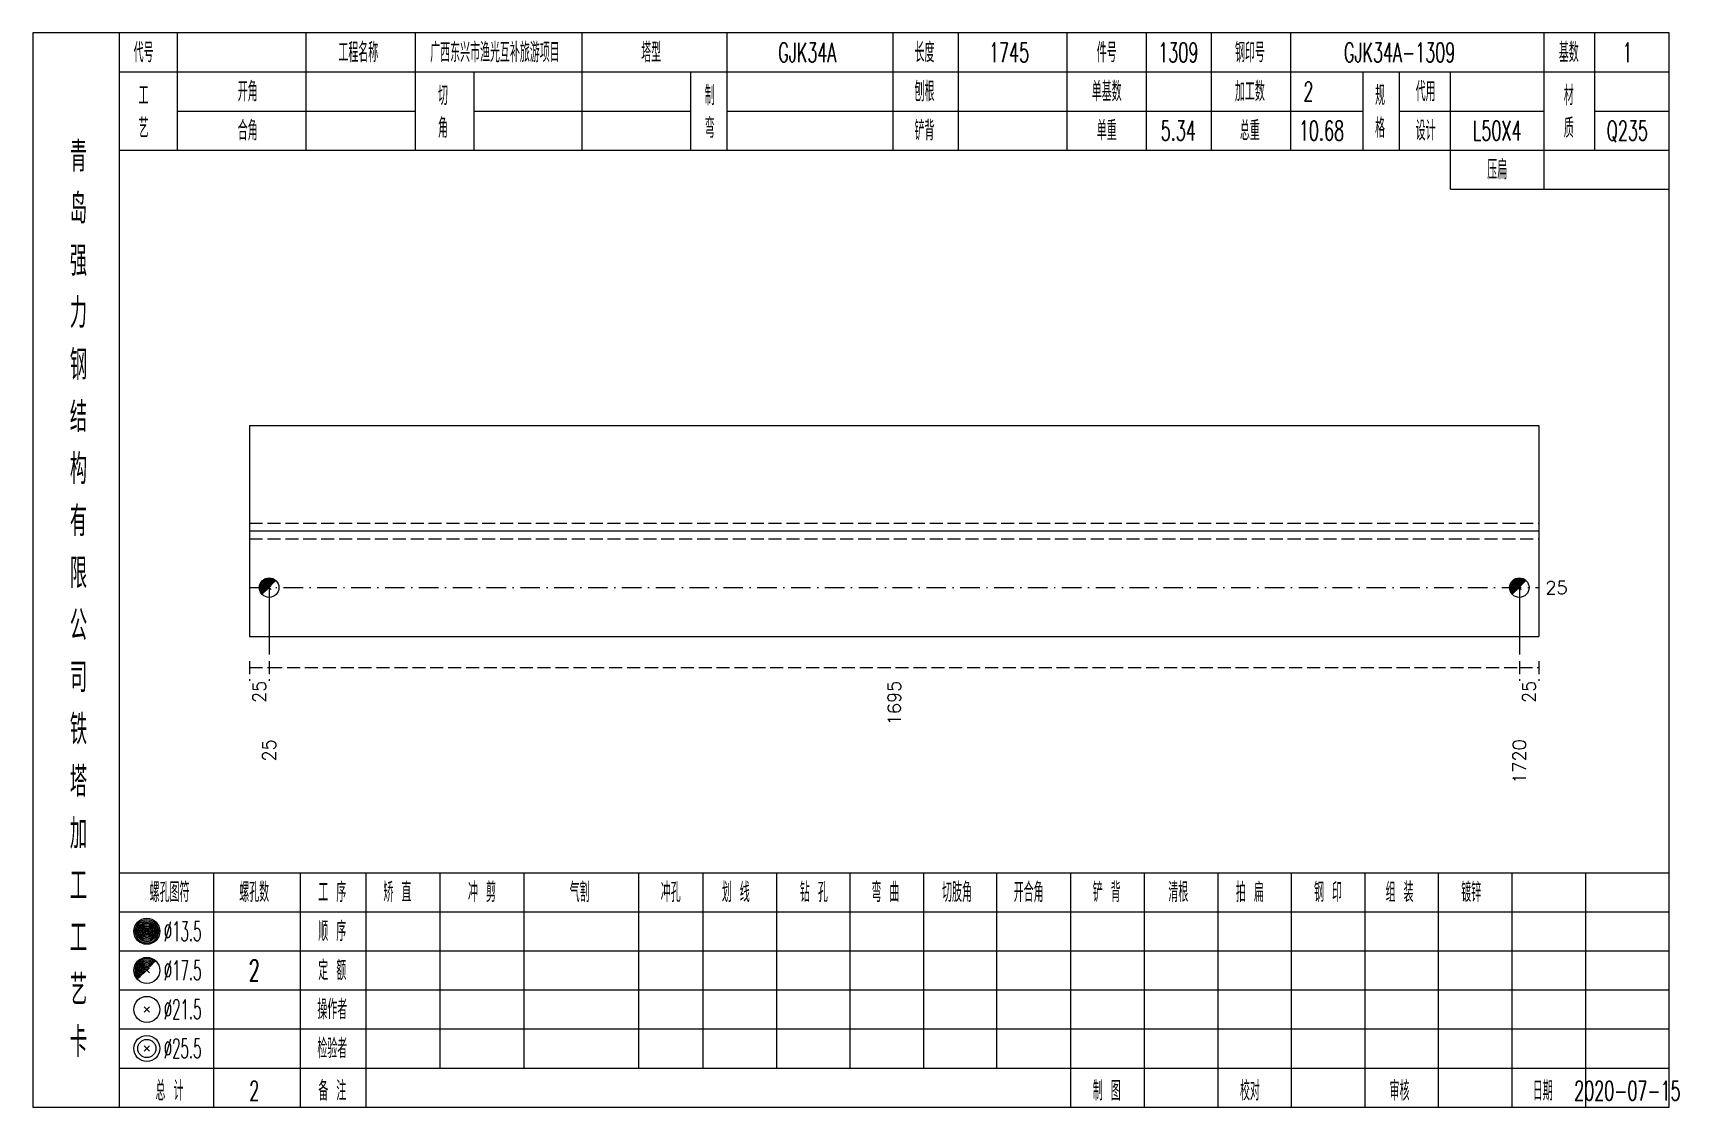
# Model space of a CAD drawing. Extents: x 0 to 2606, y -377 to 6479.
# Drawn here: x 522.8 to 775.7, y 700 to 865 of the extents above; entities that cross this region are included whole.
import ezdxf
from ezdxf.enums import TextEntityAlignment as Align

# ---------------------------------------------------------------- set-up
doc = ezdxf.new("R2010")
doc.units = 0
doc.header["$MEASUREMENT"] = 0
doc.linetypes.add('一点画线', pattern=[5.2, 3, -1, 0.2, -1])
doc.linetypes.add('虚线', pattern=[2.75, 2, -0.75])
doc.layers.get('0').update_dxf_attribs({"linetype": 'CONTINUOUS', "lineweight": 25})
doc.layers.add('1', color=7, linetype='CONTINUOUS', lineweight=25)
doc.layers.add('4', color=7, linetype='CONTINUOUS', lineweight=25)
doc.styles.get("Standard").update_dxf_attribs({"font": 'simplex.shx', "width": 0.7, "height": 3, "bigfont": 'gbhzfs.shx'})

msp = doc.modelspace()

# ---------------------------------------------------------------- texts
at = {"color": 7, "linetype": 'Continuous', "lineweight": 13}
msp.add_text('25', height=2, dxfattribs=at).set_placement((755.2, 779.8), align=Align.MIDDLE_LEFT)
at = {"color": 8, "linetype": 'Continuous', "lineweight": 9}
for s, p in [('25', (557.6, 765.5)), ('1695', (655.15, 765.5)), ('25', (752.7, 765.5))]:
    msp.add_text(s, height=2, rotation=90, dxfattribs=at).set_placement(p, align=Align.MIDDLE_RIGHT)
at = {"layer": '1', "color": 7, "linetype": 'Continuous', "lineweight": 13}
for s, p in [('25', (559.1, 756.5)), ('1720', (751.2, 756.5))]:
    msp.add_text(s, height=2, rotation=90, dxfattribs=at).set_placement(p, align=Align.MIDDLE_RIGHT)
at = {"layer": '4', "color": 1, "linetype": 'Continuous', "lineweight": 13}
for s, height, width, p in [('代号', 3, 0.6, (539.8, 862)), ('工程名称', 3, 0.6, (572.8, 862)), ('广西东兴市渔光互补旅游项目', 3, 0.6, (593.8, 862)), ('塔型', 3, 0.6, (617.8, 862)), ('GJK34A', 3, 0.6, (641.8, 862)), ('长度', 3, 0.6, (659.8, 862)), ('1745', 3, 0.6, (672.8, 862)), ('件号', 3, 0.6, (687.8, 862)), ('1309', 3, 0.6, (698.8, 862)), ('钢印号', 3, 0.6, (709.8, 862)), ('GJK34A-1309', 3, 0.6, (732.8, 862)), ('基数', 3, 0.6, (758.8, 862)), ('1', 3, 0.6, (767.8, 862)), ('开角', 3, 0.6, (555.8, 856)), ('刨根', 3, 0.6, (659.8, 856)), ('单基数', 3, 0.6, (687.8, 856)), ('加工数', 3, 0.6, (709.8, 856)), ('2', 3, 0.6, (718.8, 856)), ('代用', 3, 0.6, (736.8, 856)), ('工', 3, 0.6, (539.8, 855.4)), ('切', 3, 0.6, (585.8, 855.4)), ('制', 3, 0.6, (626.8, 855.4)), ('规', 3, 0.6, (729.8, 855.4)), ('材', 3, 0.6, (758.8, 855.4)), ('艺', 3, 0.6, (539.8, 850.4)), ('合角', 3, 0.6, (555.8, 850)), ('角', 3, 0.6, (585.8, 850.4)), ('弯', 3, 0.6, (626.8, 850.4)), ('铲背', 3, 0.6, (659.8, 850)), ('单重', 3, 0.6, (687.8, 850)), ('5.34', 3, 0.6, (698.8, 850)), ('总重', 3, 0.6, (709.8, 850)), ('10.68', 3, 0.6, (720.8, 850)), ('格', 3, 0.6, (729.8, 850.4)), ('设计', 3, 0.6, (736.8, 850)), ('L50X4', 3, 0.6, (747.8, 850)), ('质', 3, 0.6, (758.8, 850.4)), ('Q235', 3, 0.6, (767.8, 850)), ('青', 4.6, 0.8, (529.8, 846)), ('压扁', 3, 0.6, (747.8, 844)), ('岛', 4.6, 0.8, (529.8, 838)), ('强', 4.6, 0.8, (529.8, 830)), ('力', 4.6, 0.8, (529.8, 822)), ('钢', 4.6, 0.8, (529.8, 814)), ('结', 4.6, 0.8, (529.8, 806)), ('构', 4.6, 0.8, (529.8, 798)), ('有', 4.6, 0.8, (529.8, 790)), ('限', 4.6, 0.8, (529.8, 782)), ('公', 4.6, 0.8, (529.8, 774)), ('司', 4.6, 0.8, (529.8, 766)), ('铁', 4.6, 0.8, (529.8, 758)), ('塔', 4.6, 0.8, (529.8, 750)), ('加', 4.6, 0.8, (529.8, 742)), ('工', 4.6, 0.8, (529.8, 734)), ('螺孔图符', 3, 0.6, (543.8, 733)), ('螺孔数', 3, 0.6, (556.8, 733)), ('工 序', 3, 0.6, (568.8, 733)), ('矫 直', 3, 0.6, (578.8, 733)), ('冲 剪', 3, 0.6, (591.8, 733)), ('气割', 3, 0.6, (606.8, 733)), ('冲孔', 3, 0.6, (620.8, 733)), ('划 线', 3, 0.6, (630.8, 733)), ('钻 孔', 3, 0.6, (642.8, 733)), ('弯 曲', 3, 0.6, (653.8, 733)), ('切肢角', 3, 0.6, (664.8, 733)), ('开合角', 3, 0.6, (675.8, 733)), ('铲 背', 3, 0.6, (687.8, 733)), ('清根', 3, 0.6, (698.8, 733)), ('拍 扁', 3, 0.6, (709.8, 733)), ('钢 印', 3, 0.6, (721.8, 733)), ('组 装', 3, 0.6, (732.8, 733)), ('镀锌', 3, 0.6, (743.8, 733)), ('%%C13.5', 3, 0.5, (545.8, 727)), ('顺 序', 3, 0.6, (568.8, 727)), ('工', 4.6, 0.8, (529.8, 726)), ('%%C17.5', 3, 0.5, (545.8, 721)), ('2', 3.2, 0.6, (556.8, 721)), ('定 额', 3, 0.6, (568.8, 721)), ('艺', 4.6, 0.8, (529.8, 718)), ('%%C21.5', 3, 0.5, (545.8, 715)), ('操作者', 3, 0.6, (568.8, 715)), ('卡', 4.6, 0.8, (529.8, 710)), ('检验者', 3, 0.6, (568.8, 709)), ('%%C25.5', 3, 0.5, (545.8, 709)), ('总 计', 3, 0.6, (543.8, 702.5)), ('2', 3, 0.6, (556.8, 702.5)), ('备 注', 3, 0.6, (568.8, 702.5)), ('制 图', 3, 0.6, (687.8, 702.5)), ('校对', 3, 0.6, (709.8, 702.5)), ('审核', 3, 0.6, (732.8, 702.5)), ('日期', 3, 0.6, (754.8, 702.5)), ('2020-07-15', 3, 0.6, (767.8, 702.5))]:
    msp.add_text(s, height=height, dxfattribs=dict(at, width=width)).set_placement(p, align=Align.MIDDLE_CENTER)

# ---------------------------------------------------------------- linework, layer by layer
at = {"color": 7, "linetype": 'Continuous', "lineweight": 18}
for p, q in [((556.1, 804.7), (556.1, 772.3)), ((556.1, 804.7), (754.2, 804.7)), ((754.2, 804.7), (754.2, 772.3)), ((556.1, 788.5), (754.2, 788.5))]:
    msp.add_line(p, q, dxfattribs=at)
at = {"color": 1, "linetype": '虚线', "lineweight": 18}
for p, q in [((556.1, 789.7), (754.2, 789.7)), ((556.1, 787.3), (754.2, 787.3))]:
    msp.add_line(p, q, dxfattribs=at)
at = {"color": 3, "linetype": '一点画线', "lineweight": 13}
msp.add_line((556.1, 779.8), (754.2, 779.8), dxfattribs=at)
at = {"color": 7, "linetype": 'Continuous', "lineweight": 13}
for p, q in [((559.1, 779.8), (559.1, 769.5)), ((751.2, 779.8), (751.2, 769.5))]:
    msp.add_line(p, q, dxfattribs=at)
at = {"color": 8, "linetype": '虚线', "lineweight": 9}
for p, q in [((556.1, 768.5), (556.1, 765.5)), ((556.1, 767.5), (559.1, 767.5)), ((559.1, 768.5), (559.1, 765.5)), ((559.1, 768.5), (559.1, 765.5)), ((559.1, 767.5), (751.2, 767.5)), ((751.2, 768.5), (751.2, 765.5)), ((751.2, 768.5), (751.2, 765.5)), ((751.2, 767.5), (754.2, 767.5)), ((754.2, 768.5), (754.2, 765.5))]:
    msp.add_line(p, q, dxfattribs=at)
at = {"layer": '1', "color": 7, "linetype": 'Continuous', "lineweight": 0}
for p, q in [((558.8, 779.5), (559.4, 780.1)), ((558.8, 780.1), (559.4, 779.5)), ((750.9, 779.5), (751.5, 780.1)), ((750.9, 780.1), (751.5, 779.5))]:
    msp.add_line(p, q, dxfattribs=at)
at = {"layer": '1', "color": 7, "linetype": 'Continuous', "lineweight": 18}
msp.add_line((556.1, 772.3), (754.2, 772.3), dxfattribs=at)
at = {"layer": '1', "color": 7, "linetype": 'Continuous', "lineweight": 13}
for centre in [(559.1, 779.8), (751.2, 779.8)]:
    msp.add_circle(centre, 1.5, dxfattribs=at)
for centre, radius in [((559.1, 779.8), 1.35), ((559.1, 779.8), 1.2), ((559.1, 779.8), 1.05), ((559.1, 779.8), 0.9), ((559.1, 779.8), 0.75), ((559.1, 779.8), 0.6), ((559.1, 779.8), 0.45), ((559.1, 779.8), 0.3), ((559.1, 779.8), 0.15), ((751.2, 779.8), 1.35), ((751.2, 779.8), 1.2), ((751.2, 779.8), 1.05), ((751.2, 779.8), 0.9), ((751.2, 779.8), 0.75), ((751.2, 779.8), 0.6), ((751.2, 779.8), 0.45), ((751.2, 779.8), 0.3), ((751.2, 779.8), 0.15)]:
    msp.add_arc(centre, radius, 45, 225, dxfattribs=at)
at = {"layer": '4', "color": 1, "linetype": 'Continuous', "lineweight": 18}
for p, q in [((536.1, 700), (536.1, 865)), ((545, 847), (545, 865)), ((564.8, 847), (564.8, 865)), ((581.6, 847), (581.6, 865)), ((607.2, 847), (607.2, 865)), ((629.5, 847), (629.5, 865)), ((655, 847), (655, 865)), ((665, 847), (665, 865)), ((681.7, 847), (681.7, 865)), ((693.9, 847), (693.9, 865)), ((703.9, 847), (703.9, 865)), ((716.1, 847), (716.1, 865)), ((755, 841), (755, 865)), ((762.8, 847), (762.8, 865)), ((536.1, 859), (774.2, 859)), ((590.6, 847), (590.6, 859)), ((623.9, 847), (623.9, 859)), ((727.2, 847), (727.2, 859)), ((732.8, 847), (732.8, 859)), ((740.6, 841), (740.6, 859)), ((545, 853), (581.6, 853)), ((590.6, 853), (623.9, 853)), ((629.5, 853), (727.2, 853)), ((732.8, 853), (755, 853)), ((762.8, 853), (774.2, 853)), ((536.1, 847), (774.2, 847)), ((740.6, 841), (774.2, 841)), ((536.1, 736), (774.2, 736)), ((550.6, 700), (550.6, 736)), ((563.9, 700), (563.9, 736)), ((574, 700), (574, 736)), ((585.4, 706), (585.4, 736)), ((598.3, 706), (598.3, 736)), ((615.9, 706), (615.9, 736)), ((625.8, 706), (625.8, 736)), ((637.1, 706), (637.1, 736)), ((648.4, 706), (648.4, 736)), ((659.7, 706), (659.7, 736)), ((670.9, 706), (670.9, 736)), ((682.3, 706), (682.3, 736)), ((693.6, 706), (693.6, 736)), ((704.9, 706), (704.9, 736)), ((716.2, 706), (716.2, 736)), ((727.5, 706), (727.5, 736)), ((738.8, 706), (738.8, 736)), ((750.1, 706), (750.1, 736)), ((761.4, 706), (761.4, 736)), ((536.1, 730), (774.2, 730)), ((536.1, 724), (774.2, 724)), ((536.1, 718), (774.2, 718)), ((536.1, 712), (774.2, 712)), ((536.1, 706), (774.2, 706)), ((682.3, 700), (682.3, 706)), ((693.6, 700), (693.6, 706)), ((704.9, 700), (704.9, 706)), ((716.2, 700), (716.2, 706)), ((727.5, 700), (727.5, 706)), ((738.8, 700), (738.8, 706)), ((750.1, 700), (750.1, 706)), ((761.4, 700), (761.4, 706))]:
    msp.add_line(p, q, dxfattribs=at)
at = {"layer": '4', "color": 7, "linetype": 'Continuous', "lineweight": 13}
for p, q in [((540.1, 726.8), (540.5, 727.2)), ((540.5, 726.8), (540.1, 727.2)), ((539.9, 714.6), (540.7, 715.4)), ((540.7, 714.6), (539.9, 715.4)), ((539.9, 708.6), (540.7, 709.4)), ((540.7, 708.6), (539.9, 709.4))]:
    msp.add_line(p, q, dxfattribs=at)
at = {"layer": '4', "color": 7, "linetype": 'Continuous', "lineweight": 0}
for p, q in [((539.9, 720.6), (540.7, 721.4)), ((539.9, 721.4), (540.7, 720.6))]:
    msp.add_line(p, q, dxfattribs=at)
at = {"layer": '4', "color": 1, "linetype": 'Continuous', "lineweight": 18}
msp.add_lwpolyline([(522.8, 865), (522.8, 700), (774.2, 700), (774.2, 865)], close=True, dxfattribs=at)
at = {"layer": '4', "color": 7, "linetype": 'Continuous', "lineweight": 13}
for centre, radius in [((540.3, 727), 2), ((540.3, 727), 1.8), ((540.3, 727), 1.6), ((540.3, 727), 1.4), ((540.3, 727), 1.2), ((540.3, 727), 1), ((540.3, 727), 0.8), ((540.3, 727), 0.6), ((540.3, 727), 0.4), ((540.3, 727), 0.2), ((540.3, 721), 2), ((540.3, 715), 2), ((540.3, 709), 2), ((540.3, 709), 1.4)]:
    msp.add_circle(centre, radius, dxfattribs=at)
for radius in [1.8, 1.6, 1.4, 1.2, 1, 0.8, 0.6, 0.4, 0.2]:
    msp.add_arc((540.3, 721), radius, 45, 225, dxfattribs=at)

msp.set_redraw_order([(e.dxf.handle, doc.entitydb.next_handle()) for e in msp.query("TEXT MTEXT ATTDEF DIMENSION ARC_DIMENSION")])  # texts and dimensions are drawn at this point

doc.saveas('drawing.dxf')
